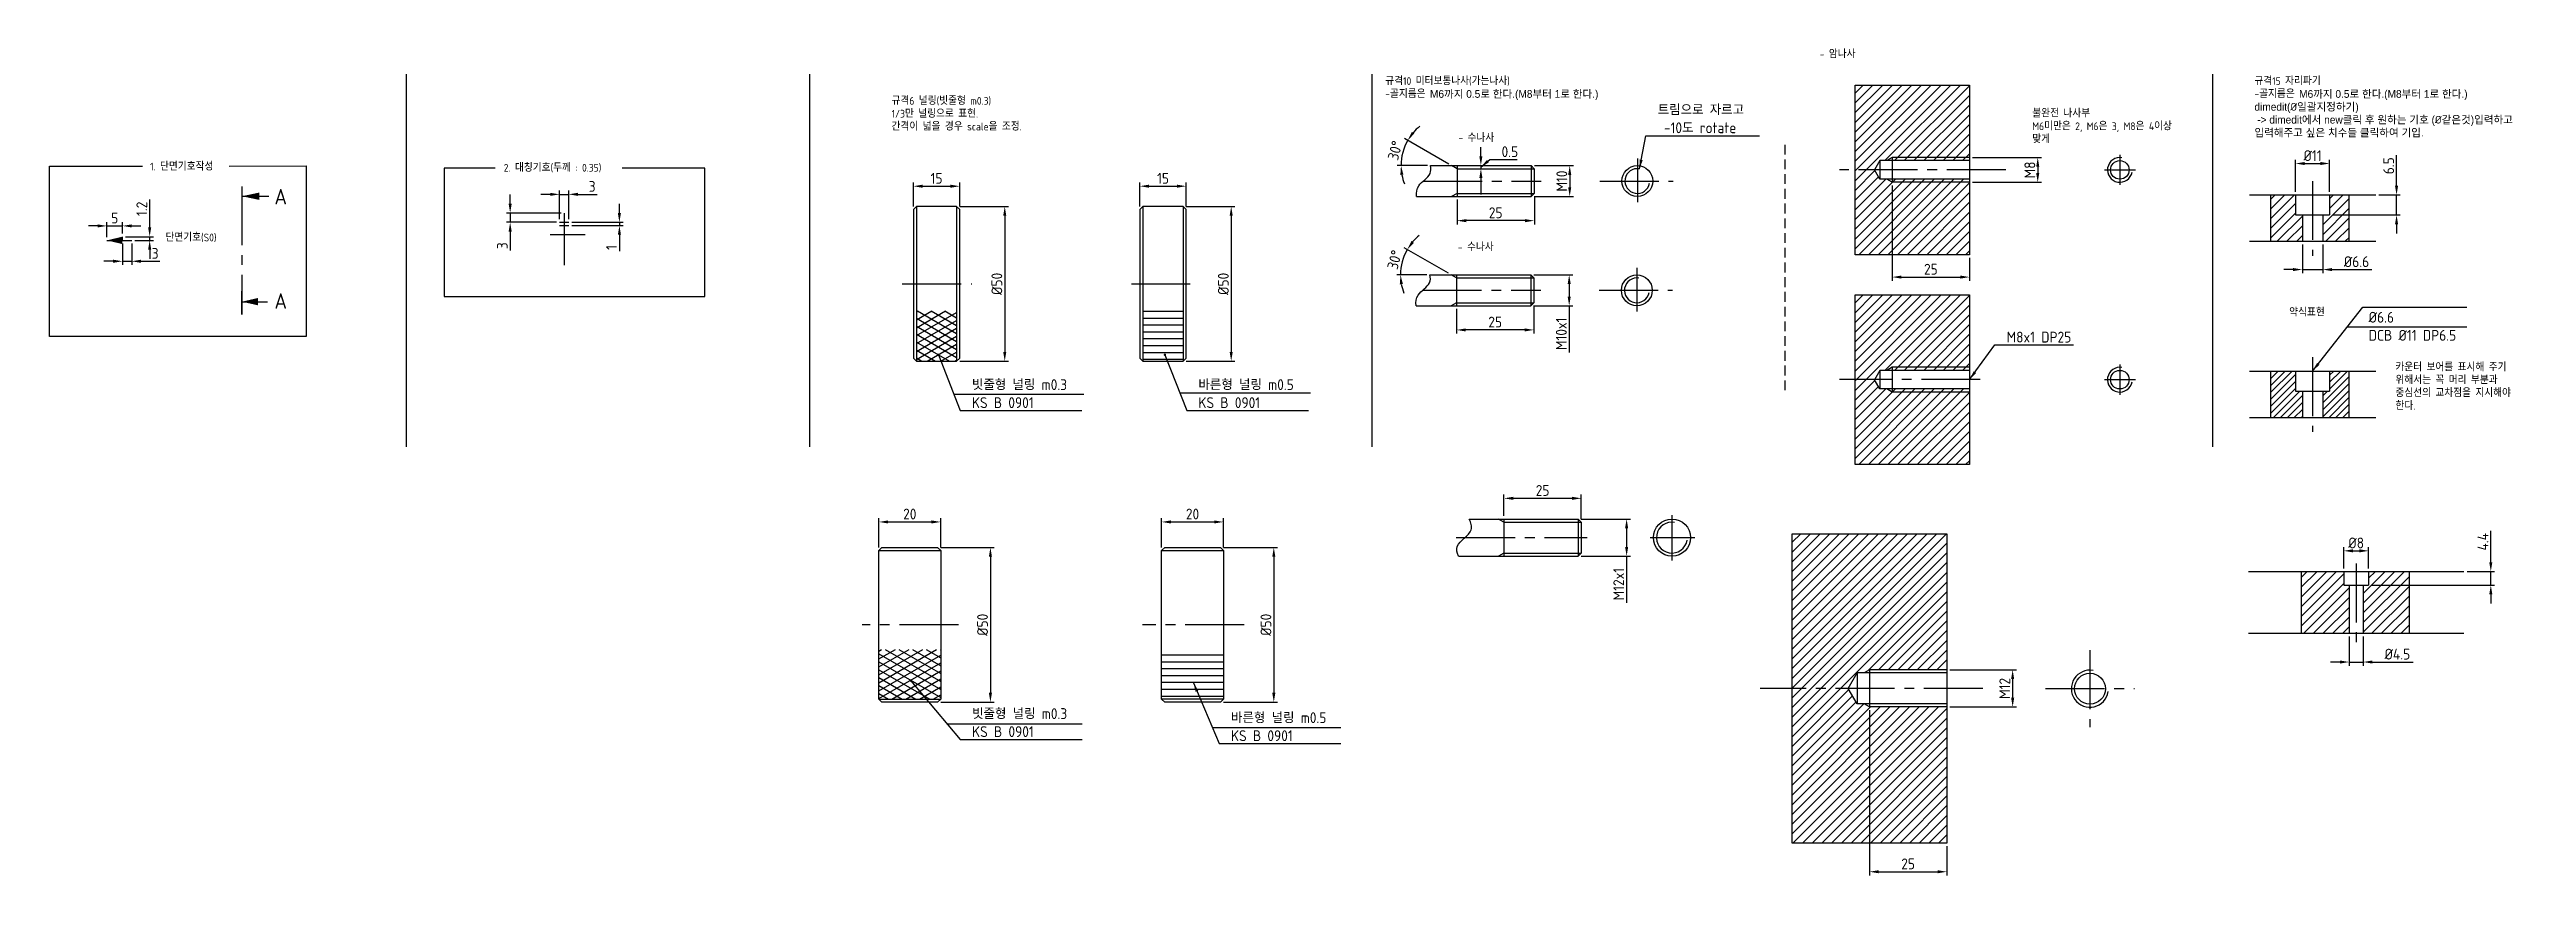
# Model space of a CAD drawing. Header units: millimetres. Extents: x 0 to 10991, y 0 to 768.
# Drawn here: x 642 to 1443, y 158 to 425 of the extents above; entities that cross this region are included whole.
import ezdxf

# ---------------------------------------------------------------- set-up
doc = ezdxf.new("R2010")
doc.units = ezdxf.units.MM
doc.linetypes.add('CENTER2', pattern=[28.575, 19.05, -3.175, 3.175, -3.175])
doc.linetypes.add('HIDDEN2', pattern=[4.7625, 3.175, -1.5875])
for name, color, linetype in [('가는실선', 7, 'Continuous'), ('문자', 2, 'Continuous'), ('숨은선', 2, 'HIDDEN2'), ('외형선', 3, 'Continuous'), ('중심선', 7, 'CENTER2')]:
    doc.layers.add(name, color=color, linetype=linetype)
doc.styles.get("Standard").update_dxf_attribs({"font": 'isocp.shx', "bigfont": 'whgtxt.shx'})
doc.dimstyles.new('ISO-25', dxfattribs={"dimtxt": 3.5, "dimasz": 3, "dimexe": 1.2, "dimexo": 1, "dimgap": 0.8, "dimtad": 1, "dimdec": 3, "dimdsep": 46, "dimtxsty": 'Standard', "dimcen": 0, "dimclrd": 7, "dimclre": 7, "dimclrt": 2, "dimadec": 0, "dimazin": 2, "dimtfac": 1, "dimtdec": 3, "dimtmove": 0, "dimatfit": 3, "dimfxl": 0, "dimlwd": -1, "dimlwe": -1, "dimarcsym": 0})

msp = doc.modelspace()

# ---------------------------------------------------------------- texts
at = {"layer": '문자', "attachment_point": 1}
for s, width, insert, char_height in [(' - 암나사', 22.753543, (1212.5593, 424.4271), 2.5), ('규격6 널링(빗줄형 m0.3)\\P1/3만 널링으로 표현.\\P간격이 넓을 경우 scale을 조정.', 87.91333, (913.8957, 409.3078), 2.5), ('규격10 미터보통나사(가는나사)\\P-골지름은 {\\fGulim|b0|i0|c129|p50;M6까지 0.5로 한다.(M8부터 1로 한다.)}', 87.91333, (1073.5214, 415.707), 2.5), ('규격15 자리파기\\P-골지름은 {\\fGulim|b0|i0|c129|p50;M6까지 0.5로 한다.(M8부터 1로 한다.)\\Pdimedit(\\fISOCPEUR|b0|i0|c0|p34;%%C\\fGulim|b0|i0|c129|p50;일괄지정하기)\\P -> dimedit에서 new클릭 후 원하는 기호 (\\fISOCPEUR|b0|i0|c0|p34;%%C\\fGulim|b0|i0|c129|p50;같은것)입력하고 입력해주고 싶은 치수들 클릭하여 기입.}', 87.91333, (1354.557, 415.707), 2.5), ('불완전 나사부\\PM6미만은 2, M6은 3, M8은 4이상 맞게 ', 45.361345, (1282.7358, 405.252), 2.5), (' - 수나사', 22.753543, (1095.729, 397.3257), 2.5), ('{\\W0.999994; }1. 단면기호작성', 28.198484, (672.709, 388.0599), 2.5), ('2. 대칭기호(두께 : 0.35)', 35.343956, (788.4977, 387.6735), 2.5), ('A', 8.442867, (714.3596, 379.5887), 5), ('단면기호(S0)', 28.198484, (679.1251, 365.1155), 2.5), (' - 수나사', 22.753543, (1095.5667, 361.9873), 2.5), ('A', 8.442867, (714.3596, 345.8407), 5), ('약식표현', 34.228336, (1365.7894, 340.8956), 2.5), ('카운터 보어를 표시해 주기 위해서는 꼭 머리 부분과 중심선의 교차점을 지시해야 한다.', 44.416663, (1400.1471, 323.1688), 2.5)]:
    msp.add_mtext_dynamic_manual_height_columns(s, width=width, gutter_width=12.5, heights=[0], dxfattribs=dict(at, insert=insert, char_height=char_height))
at = {"layer": '외형선', "color": 2, "char_height": 3.5, "attachment_point": 7}
for s, insert in [('트림으로 자르고\\P -10도 rotate', (1161.6217, 397.5878)), ('0.5', (1111.1218, 389.8593)), ('%%C6.6\\PDCB %%C11 DP6.5', (1391.4748, 330.4894)), ('M8x1 DP25', (1274.443, 329.9039)), ('빗줄형 널링 m0.3\\PKS B 0901', (939.8759, 308.705)), ('바른형 널링 m0.5\\PKS B 0901', (1013.1066, 308.705)), ('빗줄형 널링 m0.3\\PKS B 0901', (939.9137, 202.3211)), ('바른형 널링 m0.5\\PKS B 0901', (1023.6422, 200.9952))]:
    msp.add_mtext(s, dxfattribs=dict(at, insert=insert))

# ---------------------------------------------------------------- blocks, each defined once
blk = doc.blocks.new('*D1')
at = {"layer": 'Defpoints', "color": 0}
for p in [(660.2, 362.93), (665.2, 367.61), (665.2, 364.13)]:
    blk.add_point(p, dxfattribs=at)
at = {"layer": '외형선', "color": 7}
for p, q in [((660.2, 363.93), (660.2, 368.81)), ((665.2, 365.13), (665.2, 368.81)), ((657.2, 367.61), (654.2, 367.61)), ((660.2, 367.61), (665.2, 367.61)), ((668.2, 367.61), (671.2, 367.61))]:
    blk.add_line(p, q, dxfattribs=at)
for points in [[(657.2, 368.11), (657.2, 367.11), (660.2, 367.61)], [(668.2, 368.11), (668.2, 367.11), (665.2, 367.61)]]:
    blk.add_solid(points, dxfattribs=at)
at = {"layer": '외형선', "color": 2, "insert": (662.7, 370.16), "char_height": 3.5, "attachment_point": 5}
blk.add_mtext('5', dxfattribs=at)
blk = doc.blocks.new('*D2')
at = {"layer": 'Defpoints', "color": 0}
for p in [(665.2, 364.13), (668.2, 362.93), (674.01, 364.13)]:
    blk.add_point(p, dxfattribs=at)
at = {"layer": '외형선', "color": 7}
for p, q in [((674.01, 367.13), (674.01, 376.14)), ((666.2, 364.13), (675.21, 364.13)), ((669.2, 362.93), (675.21, 362.93)), ((674.01, 362.93), (674.01, 364.13)), ((674.01, 359.93), (674.01, 356.93))]:
    blk.add_line(p, q, dxfattribs=at)
for points in [[(673.51, 367.13), (674.51, 367.13), (674.01, 364.13)], [(673.51, 359.93), (674.51, 359.93), (674.01, 362.93)]]:
    blk.add_solid(points, dxfattribs=at)
at = {"layer": '외형선', "color": 2, "insert": (671.46, 373.14), "char_height": 3.5, "attachment_point": 5, "rotation": 90}
blk.add_mtext('1.2', dxfattribs=at)
blk = doc.blocks.new('*D3')
at = {"layer": 'Defpoints', "color": 0}
for p in [(665.2, 362.93), (668.2, 362.93), (668.2, 356.18)]:
    blk.add_point(p, dxfattribs=at)
at = {"layer": '외형선', "color": 7}
for p, q in [((665.2, 361.93), (665.2, 354.98)), ((668.2, 361.93), (668.2, 354.98)), ((662.2, 356.18), (659.2, 356.18)), ((665.2, 356.18), (668.2, 356.18)), ((671.2, 356.18), (677.34, 356.18))]:
    blk.add_line(p, q, dxfattribs=at)
for points in [[(662.2, 356.68), (662.2, 355.68), (665.2, 356.18)], [(671.2, 356.68), (671.2, 355.68), (668.2, 356.18)]]:
    blk.add_solid(points, dxfattribs=at)
at = {"layer": '외형선', "color": 2, "insert": (675.77, 358.73), "char_height": 3.5, "attachment_point": 5}
blk.add_mtext('3', dxfattribs=at)
blk = doc.blocks.new('*D7')
at = {"layer": 'Defpoints', "color": 0}
for p in [(934.93, 373.88), (934.93, 323.88), (950.48, 323.88)]:
    blk.add_point(p, dxfattribs=at)
at = {"layer": '외형선', "color": 7}
for p, q in [((935.93, 373.88), (951.68, 373.88)), ((950.48, 370.88), (950.48, 326.88)), ((935.93, 323.88), (951.68, 323.88))]:
    blk.add_line(p, q, dxfattribs=at)
for points in [[(949.98, 370.88), (950.98, 370.88), (950.48, 373.88)], [(949.98, 326.88), (950.98, 326.88), (950.48, 323.88)]]:
    blk.add_solid(points, dxfattribs=at)
at = {"layer": '외형선', "color": 2, "insert": (947.93, 348.88), "char_height": 3.5, "attachment_point": 5, "rotation": 90}
blk.add_mtext('%%C50', dxfattribs=at)
blk = doc.blocks.new('*D8')
at = {"layer": 'Defpoints', "color": 0}
for p in [(935.93, 380.45), (920.93, 372.88), (935.93, 372.88)]:
    blk.add_point(p, dxfattribs=at)
at = {"layer": '외형선', "color": 7}
for p, q in [((920.93, 373.88), (920.93, 381.65)), ((923.93, 380.45), (932.93, 380.45)), ((935.93, 373.88), (935.93, 381.65))]:
    blk.add_line(p, q, dxfattribs=at)
for points in [[(923.93, 380.95), (923.93, 379.95), (920.93, 380.45)], [(932.93, 380.95), (932.93, 379.95), (935.93, 380.45)]]:
    blk.add_solid(points, dxfattribs=at)
at = {"layer": '외형선', "color": 2, "insert": (928.43, 383), "char_height": 3.5, "attachment_point": 5}
blk.add_mtext('15', dxfattribs=at)
blk = doc.blocks.new('*D10')
at = {"layer": 'Defpoints', "color": 0}
for p in [(1008.16, 373.88), (1008.16, 323.88), (1023.71, 323.88)]:
    blk.add_point(p, dxfattribs=at)
at = {"layer": '외형선', "color": 7}
for p, q in [((1009.16, 373.88), (1024.91, 373.88)), ((1023.71, 370.88), (1023.71, 326.88)), ((1009.16, 323.88), (1024.91, 323.88))]:
    blk.add_line(p, q, dxfattribs=at)
for points in [[(1023.21, 370.88), (1024.21, 370.88), (1023.71, 373.88)], [(1023.21, 326.88), (1024.21, 326.88), (1023.71, 323.88)]]:
    blk.add_solid(points, dxfattribs=at)
at = {"layer": '외형선', "color": 2, "insert": (1021.16, 348.88), "char_height": 3.5, "attachment_point": 5, "rotation": 90}
blk.add_mtext('%%C50', dxfattribs=at)
blk = doc.blocks.new('*D11')
at = {"layer": 'Defpoints', "color": 0}
for p in [(1009.16, 380.45), (994.16, 372.88), (1009.16, 372.88)]:
    blk.add_point(p, dxfattribs=at)
at = {"layer": '외형선', "color": 7}
for p, q in [((994.16, 373.88), (994.16, 381.65)), ((997.16, 380.45), (1006.16, 380.45)), ((1009.16, 373.88), (1009.16, 381.65))]:
    blk.add_line(p, q, dxfattribs=at)
for points in [[(997.16, 380.95), (997.16, 379.95), (994.16, 380.45)], [(1006.16, 380.95), (1006.16, 379.95), (1009.16, 380.45)]]:
    blk.add_solid(points, dxfattribs=at)
at = {"layer": '외형선', "color": 2, "insert": (1001.66, 383), "char_height": 3.5, "attachment_point": 5}
blk.add_mtext('15', dxfattribs=at)
blk = doc.blocks.new('*D12')
at = {"layer": 'Defpoints', "color": 0}
for p in [(1120.72, 387.12), (1120.72, 377.12), (1133.16, 377.12)]:
    blk.add_point(p, dxfattribs=at)
at = {"layer": '외형선', "color": 7}
for p, q in [((1121.72, 387.12), (1134.36, 387.12)), ((1121.72, 377.12), (1134.36, 377.12)), ((1133.16, 384.12), (1133.16, 380.12))]:
    blk.add_line(p, q, dxfattribs=at)
for points in [[(1132.66, 384.12), (1133.66, 384.12), (1133.16, 387.12)], [(1132.66, 380.12), (1133.66, 380.12), (1133.16, 377.12)]]:
    blk.add_solid(points, dxfattribs=at)
at = {"layer": '외형선', "color": 2, "insert": (1130.61, 382.12), "char_height": 3.5, "attachment_point": 5, "rotation": 90}
blk.add_mtext('M10', dxfattribs=at)
blk = doc.blocks.new('*D13')
at = {"layer": 'Defpoints', "color": 0}
for p in [(1096.72, 377.12), (1121.72, 378.26), (1096.72, 369.31)]:
    blk.add_point(p, dxfattribs=at)
at = {"layer": '외형선', "color": 7}
for p, q in [((1121.72, 377.26), (1121.72, 368.11)), ((1096.72, 376.12), (1096.72, 368.11)), ((1118.72, 369.31), (1099.72, 369.31))]:
    blk.add_line(p, q, dxfattribs=at)
for points in [[(1099.72, 369.81), (1099.72, 368.81), (1096.72, 369.31)], [(1118.72, 369.81), (1118.72, 368.81), (1121.72, 369.31)]]:
    blk.add_solid(points, dxfattribs=at)
at = {"layer": '외형선', "color": 2, "insert": (1109.22, 371.86), "char_height": 3.5, "attachment_point": 5}
blk.add_mtext('25', dxfattribs=at)
blk = doc.blocks.new('*D14')
at = {"layer": 'Defpoints', "color": 0}
for p in [(1079.6, 392.72), (1088.14, 387.12), (1094.99, 387.12), (1096.72, 386.12), (1120.72, 387.12)]:
    blk.add_point(p, dxfattribs=at)
at = {"layer": '외형선', "color": 7}
for p, q in [((1094.12, 387.62), (1079.76, 395.91)), ((1087.14, 387.12), (1077.41, 387.12))]:
    blk.add_line(p, q, dxfattribs=at)
for start, end in [(150, 180), (128.9779, 139.48895), (190.51105, 201.0221)]:
    blk.add_arc((1094.99, 387.12), 16.38, start, end, dxfattribs=at)
for points in [[(1082.94, 397.47), (1082.13, 398.04), (1080.8, 395.31)], [(1078.39, 384.08), (1079.38, 384.18), (1078.61, 387.12)]]:
    blk.add_solid(points, dxfattribs=at)
at = {"layer": '외형선', "color": 2, "insert": (1076.7, 392.02), "char_height": 3.5, "attachment_point": 5, "rotation": 75}
blk.add_mtext('30°', dxfattribs=at)
blk = doc.blocks.new('*D15')
at = {"layer": 'Defpoints', "color": 0}
for p in [(1120.56, 351.78), (1120.56, 341.78), (1132.99, 341.78)]:
    blk.add_point(p, dxfattribs=at)
at = {"layer": '외형선', "color": 7}
for p, q in [((1121.56, 351.78), (1134.19, 351.78)), ((1132.99, 348.78), (1132.99, 344.78)), ((1121.56, 341.78), (1134.19, 341.78)), ((1132.99, 341.78), (1132.99, 326.68))]:
    blk.add_line(p, q, dxfattribs=at)
for points in [[(1132.49, 348.78), (1133.49, 348.78), (1132.99, 351.78)], [(1132.49, 344.78), (1133.49, 344.78), (1132.99, 341.78)]]:
    blk.add_solid(points, dxfattribs=at)
at = {"layer": '외형선', "color": 2, "insert": (1130.44, 332.73), "char_height": 3.5, "attachment_point": 5, "rotation": 90}
blk.add_mtext('M10x1', dxfattribs=at)
blk = doc.blocks.new('*D16')
at = {"layer": 'Defpoints', "color": 0}
for p in [(1096.56, 341.78), (1121.56, 342.92), (1096.56, 333.97)]:
    blk.add_point(p, dxfattribs=at)
at = {"layer": '외형선', "color": 7}
for p, q in [((1096.56, 340.78), (1096.56, 332.77)), ((1121.56, 341.92), (1121.56, 332.77)), ((1118.56, 333.97), (1099.56, 333.97))]:
    blk.add_line(p, q, dxfattribs=at)
for points in [[(1099.56, 334.47), (1099.56, 333.47), (1096.56, 333.97)], [(1118.56, 334.47), (1118.56, 333.47), (1121.56, 333.97)]]:
    blk.add_solid(points, dxfattribs=at)
at = {"layer": '외형선', "color": 2, "insert": (1109.06, 336.52), "char_height": 3.5, "attachment_point": 5}
blk.add_mtext('25', dxfattribs=at)
blk = doc.blocks.new('*D17')
at = {"layer": 'Defpoints', "color": 0}
for p in [(1079.44, 357.38), (1087.98, 351.78), (1094.82, 351.78), (1096.56, 350.78), (1120.56, 351.78)]:
    blk.add_point(p, dxfattribs=at)
at = {"layer": '외형선', "color": 7}
for p, q in [((1093.96, 352.28), (1079.6, 360.57)), ((1086.98, 351.78), (1077.25, 351.78))]:
    blk.add_line(p, q, dxfattribs=at)
for start, end in [(128.9779, 139.48895), (150, 180), (190.51105, 201.0221)]:
    blk.add_arc((1094.82, 351.78), 16.38, start, end, dxfattribs=at)
for points in [[(1082.78, 362.13), (1081.96, 362.71), (1080.64, 359.97)], [(1078.22, 348.75), (1079.22, 348.84), (1078.45, 351.78)]]:
    blk.add_solid(points, dxfattribs=at)
at = {"layer": '외형선', "color": 2, "insert": (1076.54, 356.68), "char_height": 3.5, "attachment_point": 5, "rotation": 75}
blk.add_mtext('30°', dxfattribs=at)
blk = doc.blocks.new('*D18')
at = {"layer": 'Defpoints', "color": 0}
for p in [(1262.43, 389.72), (1262.43, 381.72), (1284.49, 381.72)]:
    blk.add_point(p, dxfattribs=at)
at = {"layer": '외형선', "color": 7}
for p, q in [((1263.43, 389.72), (1285.69, 389.72)), ((1284.49, 386.72), (1284.49, 384.72)), ((1263.43, 381.72), (1285.69, 381.72))]:
    blk.add_line(p, q, dxfattribs=at)
for points in [[(1283.99, 386.72), (1284.99, 386.72), (1284.49, 389.72)], [(1283.99, 384.72), (1284.99, 384.72), (1284.49, 381.72)]]:
    blk.add_solid(points, dxfattribs=at)
at = {"layer": '외형선', "color": 2, "insert": (1281.94, 385.72), "char_height": 3.5, "attachment_point": 5, "rotation": 90}
blk.add_mtext('M8', dxfattribs=at)
blk = doc.blocks.new('*D19')
at = {"layer": 'Defpoints', "color": 0}
for p in [(1237.43, 381.72), (1262.43, 358.27), (1262.43, 351.06)]:
    blk.add_point(p, dxfattribs=at)
at = {"layer": '외형선', "color": 7}
for p, q in [((1237.43, 380.72), (1237.43, 349.86)), ((1262.43, 357.27), (1262.43, 349.86)), ((1240.43, 351.06), (1259.43, 351.06))]:
    blk.add_line(p, q, dxfattribs=at)
for points in [[(1240.43, 351.56), (1240.43, 350.56), (1237.43, 351.06)], [(1259.43, 351.56), (1259.43, 350.56), (1262.43, 351.06)]]:
    blk.add_solid(points, dxfattribs=at)
at = {"layer": '외형선', "color": 2, "insert": (1249.93, 353.61), "char_height": 3.5, "attachment_point": 5}
blk.add_mtext('25', dxfattribs=at)
blk = doc.blocks.new('*D20')
at = {"layer": 'Defpoints', "color": 0}
for p in [(1378.85, 387.79), (1367.85, 377.64), (1378.85, 377.64)]:
    blk.add_point(p, dxfattribs=at)
at = {"layer": '외형선', "color": 7}
for p, q in [((1367.85, 378.64), (1367.85, 388.99)), ((1370.85, 387.79), (1375.85, 387.79)), ((1378.85, 378.64), (1378.85, 388.99))]:
    blk.add_line(p, q, dxfattribs=at)
for points in [[(1370.85, 388.29), (1370.85, 387.29), (1367.85, 387.79)], [(1375.85, 388.29), (1375.85, 387.29), (1378.85, 387.79)]]:
    blk.add_solid(points, dxfattribs=at)
at = {"layer": '외형선', "color": 2, "insert": (1373.35, 390.34), "char_height": 3.5, "attachment_point": 5}
blk.add_mtext('%%C11', dxfattribs=at)
blk = doc.blocks.new('*D21')
at = {"layer": 'Defpoints', "color": 0}
for p in [(1393.76, 377.64), (1400.51, 377.64), (1378.85, 371.14)]:
    blk.add_point(p, dxfattribs=at)
at = {"layer": '외형선', "color": 7}
for p, q in [((1400.51, 380.64), (1400.51, 390.49)), ((1394.76, 377.64), (1401.71, 377.64)), ((1400.51, 371.14), (1400.51, 377.64)), ((1379.85, 371.14), (1401.71, 371.14)), ((1400.51, 368.14), (1400.51, 365.14))]:
    blk.add_line(p, q, dxfattribs=at)
for points in [[(1400.01, 380.64), (1401.01, 380.64), (1400.51, 377.64)], [(1400.01, 368.14), (1401.01, 368.14), (1400.51, 371.14)]]:
    blk.add_solid(points, dxfattribs=at)
at = {"layer": '외형선', "color": 2, "insert": (1397.96, 387.07), "char_height": 3.5, "attachment_point": 5, "rotation": 90}
blk.add_mtext('6.5', dxfattribs=at)
blk = doc.blocks.new('*D22')
at = {"layer": 'Defpoints', "color": 0}
for p in [(1370.05, 362.64), (1376.65, 362.64), (1376.65, 353.49)]:
    blk.add_point(p, dxfattribs=at)
at = {"layer": '외형선', "color": 7}
for p, q in [((1370.05, 361.64), (1370.05, 352.29)), ((1376.65, 361.64), (1376.65, 352.29)), ((1367.05, 353.49), (1364.05, 353.49)), ((1370.05, 353.49), (1376.65, 353.49)), ((1379.65, 353.49), (1392.47, 353.49))]:
    blk.add_line(p, q, dxfattribs=at)
for points in [[(1367.05, 353.99), (1367.05, 352.99), (1370.05, 353.49)], [(1379.65, 353.99), (1379.65, 352.99), (1376.65, 353.49)]]:
    blk.add_solid(points, dxfattribs=at)
at = {"layer": '외형선', "color": 2, "insert": (1387.56, 356.04), "char_height": 3.5, "attachment_point": 5}
blk.add_mtext('%%C6.6', dxfattribs=at)
blk = doc.blocks.new('*D44')
at = {"layer": 'Defpoints', "color": 0}
for p in [(929.78, 271.88), (909.78, 262.62), (929.78, 262.62)]:
    blk.add_point(p, dxfattribs=at)
at = {"layer": '외형선', "color": 7}
for p, q in [((909.78, 263.62), (909.78, 273.08)), ((929.78, 263.62), (929.78, 273.08)), ((912.78, 271.88), (926.78, 271.88))]:
    blk.add_line(p, q, dxfattribs=at)
for points in [[(912.78, 272.38), (912.78, 271.38), (909.78, 271.88)], [(926.78, 272.38), (926.78, 271.38), (929.78, 271.88)]]:
    blk.add_solid(points, dxfattribs=at)
at = {"layer": '외형선', "color": 2, "insert": (919.78, 274.43), "char_height": 3.5, "attachment_point": 5}
blk.add_mtext('20', dxfattribs=at)
blk = doc.blocks.new('*D45')
at = {"layer": 'Defpoints', "color": 0}
for p in [(928.78, 263.62), (928.78, 213.62), (945.85, 213.62)]:
    blk.add_point(p, dxfattribs=at)
at = {"layer": '외형선', "color": 7}
for p, q in [((929.78, 263.62), (947.05, 263.62)), ((945.85, 260.62), (945.85, 216.62)), ((929.78, 213.62), (947.05, 213.62))]:
    blk.add_line(p, q, dxfattribs=at)
for points in [[(945.35, 260.62), (946.35, 260.62), (945.85, 263.62)], [(945.35, 216.62), (946.35, 216.62), (945.85, 213.62)]]:
    blk.add_solid(points, dxfattribs=at)
at = {"layer": '외형선', "color": 2, "insert": (943.3, 238.62), "char_height": 3.5, "attachment_point": 5, "rotation": 90}
blk.add_mtext('%%C50', dxfattribs=at)
blk = doc.blocks.new('*D46')
at = {"layer": 'Defpoints', "color": 0}
for p in [(1021.2, 271.88), (1001.2, 262.62), (1021.2, 262.62)]:
    blk.add_point(p, dxfattribs=at)
at = {"layer": '외형선', "color": 7}
for p, q in [((1001.2, 263.62), (1001.2, 273.08)), ((1021.2, 263.62), (1021.2, 273.08)), ((1004.2, 271.88), (1018.2, 271.88))]:
    blk.add_line(p, q, dxfattribs=at)
for points in [[(1004.2, 272.38), (1004.2, 271.38), (1001.2, 271.88)], [(1018.2, 272.38), (1018.2, 271.38), (1021.2, 271.88)]]:
    blk.add_solid(points, dxfattribs=at)
at = {"layer": '외형선', "color": 2, "insert": (1011.2, 274.43), "char_height": 3.5, "attachment_point": 5}
blk.add_mtext('20', dxfattribs=at)
blk = doc.blocks.new('*D47')
at = {"layer": 'Defpoints', "color": 0}
for p in [(1020.2, 263.62), (1020.2, 213.62), (1037.48, 213.62)]:
    blk.add_point(p, dxfattribs=at)
at = {"layer": '외형선', "color": 7}
for p, q in [((1021.2, 263.62), (1038.68, 263.62)), ((1037.48, 260.62), (1037.48, 216.62)), ((1021.2, 213.62), (1038.68, 213.62))]:
    blk.add_line(p, q, dxfattribs=at)
for points in [[(1036.98, 260.62), (1037.98, 260.62), (1037.48, 263.62)], [(1036.98, 216.62), (1037.98, 216.62), (1037.48, 213.62)]]:
    blk.add_solid(points, dxfattribs=at)
at = {"layer": '외형선', "color": 2, "insert": (1034.93, 238.62), "char_height": 3.5, "attachment_point": 5, "rotation": 90}
blk.add_mtext('%%C50', dxfattribs=at)
blk = doc.blocks.new('*D48')
at = {"layer": 'Defpoints', "color": 0}
for p in [(1135.89, 272.83), (1135.89, 260.83), (1151.56, 260.83)]:
    blk.add_point(p, dxfattribs=at)
at = {"layer": '외형선', "color": 7}
for p, q in [((1136.89, 272.83), (1152.76, 272.83)), ((1151.56, 269.83), (1151.56, 263.83)), ((1136.89, 260.83), (1152.76, 260.83)), ((1151.56, 260.83), (1151.56, 245.73))]:
    blk.add_line(p, q, dxfattribs=at)
for points in [[(1151.06, 269.83), (1152.06, 269.83), (1151.56, 272.83)], [(1151.06, 263.83), (1152.06, 263.83), (1151.56, 260.83)]]:
    blk.add_solid(points, dxfattribs=at)
at = {"layer": '외형선', "color": 2, "insert": (1149.01, 251.78), "char_height": 3.5, "attachment_point": 5, "rotation": 90}
blk.add_mtext('M12x1', dxfattribs=at)
blk = doc.blocks.new('*D49')
at = {"layer": 'Defpoints', "color": 0}
for p in [(1111.89, 272.83), (1136.89, 279.52), (1136.89, 271.83)]:
    blk.add_point(p, dxfattribs=at)
at = {"layer": '외형선', "color": 7}
for p, q in [((1111.89, 273.83), (1111.89, 280.72)), ((1136.89, 272.83), (1136.89, 280.72)), ((1114.89, 279.52), (1133.89, 279.52))]:
    blk.add_line(p, q, dxfattribs=at)
for points in [[(1114.89, 280.02), (1114.89, 279.02), (1111.89, 279.52)], [(1133.89, 280.02), (1133.89, 279.02), (1136.89, 279.52)]]:
    blk.add_solid(points, dxfattribs=at)
at = {"layer": '외형선', "color": 2, "insert": (1124.39, 282.07), "char_height": 3.5, "attachment_point": 5}
blk.add_mtext('25', dxfattribs=at)
blk = doc.blocks.new('*D50')
at = {"layer": 'Defpoints', "color": 0}
for p in [(1255.08, 224.05), (1255.08, 212.05), (1276.38, 212.05)]:
    blk.add_point(p, dxfattribs=at)
at = {"layer": '외형선', "color": 7}
for p, q in [((1256.08, 224.05), (1277.58, 224.05)), ((1276.38, 221.05), (1276.38, 215.05)), ((1256.08, 212.05), (1277.58, 212.05))]:
    blk.add_line(p, q, dxfattribs=at)
for points in [[(1275.88, 221.05), (1276.88, 221.05), (1276.38, 224.05)], [(1275.88, 215.05), (1276.88, 215.05), (1276.38, 212.05)]]:
    blk.add_solid(points, dxfattribs=at)
at = {"layer": '외형선', "color": 2, "insert": (1273.83, 218.05), "char_height": 3.5, "attachment_point": 5, "rotation": 90}
blk.add_mtext('M12', dxfattribs=at)
blk = doc.blocks.new('*D51')
at = {"layer": 'Defpoints', "color": 0}
for p in [(1230.08, 212.05), (1255.08, 168.05), (1255.08, 158.76)]:
    blk.add_point(p, dxfattribs=at)
at = {"layer": '외형선', "color": 7}
for p, q in [((1230.08, 211.05), (1230.08, 157.56)), ((1255.08, 167.05), (1255.08, 157.56)), ((1233.08, 158.76), (1252.08, 158.76))]:
    blk.add_line(p, q, dxfattribs=at)
for points in [[(1233.08, 159.26), (1233.08, 158.26), (1230.08, 158.76)], [(1252.08, 159.26), (1252.08, 158.26), (1255.08, 158.76)]]:
    blk.add_solid(points, dxfattribs=at)
at = {"layer": '외형선', "color": 2, "insert": (1242.58, 161.31), "char_height": 3.5, "attachment_point": 5}
blk.add_mtext('25', dxfattribs=at)
blk = doc.blocks.new('*D52')
at = {"layer": 'Defpoints', "color": 0}
for p in [(1391.45, 262.54), (1383.45, 255.86), (1391.45, 255.86)]:
    blk.add_point(p, dxfattribs=at)
at = {"layer": '외형선', "color": 7}
for p, q in [((1383.45, 256.86), (1383.45, 263.74)), ((1386.45, 262.54), (1388.45, 262.54)), ((1391.45, 256.86), (1391.45, 263.74))]:
    blk.add_line(p, q, dxfattribs=at)
for points in [[(1386.45, 263.04), (1386.45, 262.04), (1383.45, 262.54)], [(1388.45, 263.04), (1388.45, 262.04), (1391.45, 262.54)]]:
    blk.add_solid(points, dxfattribs=at)
at = {"layer": '외형선', "color": 2, "insert": (1387.45, 265.09), "char_height": 3.5, "attachment_point": 5}
blk.add_mtext('%%C8', dxfattribs=at)
blk = doc.blocks.new('*D53')
at = {"layer": 'Defpoints', "color": 0}
for p in [(1385.2, 235.86), (1389.7, 235.86), (1389.7, 226.58)]:
    blk.add_point(p, dxfattribs=at)
at = {"layer": '외형선', "color": 7}
for p, q in [((1385.2, 234.86), (1385.2, 225.38)), ((1389.7, 234.86), (1389.7, 225.38)), ((1382.2, 226.58), (1379.2, 226.58)), ((1385.2, 226.58), (1389.7, 226.58)), ((1392.7, 226.58), (1405.84, 226.58))]:
    blk.add_line(p, q, dxfattribs=at)
for points in [[(1382.2, 227.08), (1382.2, 226.08), (1385.2, 226.58)], [(1392.7, 227.08), (1392.7, 226.08), (1389.7, 226.58)]]:
    blk.add_solid(points, dxfattribs=at)
at = {"layer": '외형선', "color": 2, "insert": (1400.77, 229.13), "char_height": 3.5, "attachment_point": 5}
blk.add_mtext('%%C4.5', dxfattribs=at)
blk = doc.blocks.new('*D54')
at = {"layer": 'Defpoints', "color": 0}
for p in [(1391.45, 251.46), (1422.29, 255.86), (1430.98, 255.86)]:
    blk.add_point(p, dxfattribs=at)
at = {"layer": '외형선', "color": 7}
for p, q in [((1430.98, 258.86), (1430.98, 269.06)), ((1392.45, 251.46), (1432.18, 251.46)), ((1423.29, 255.86), (1432.18, 255.86)), ((1430.98, 251.46), (1430.98, 255.86)), ((1430.98, 248.46), (1430.98, 245.46))]:
    blk.add_line(p, q, dxfattribs=at)
for points in [[(1430.48, 258.86), (1431.48, 258.86), (1430.98, 255.86)], [(1430.48, 248.46), (1431.48, 248.46), (1430.98, 251.46)]]:
    blk.add_solid(points, dxfattribs=at)
at = {"layer": '외형선', "color": 2, "insert": (1428.43, 265.46), "char_height": 3.5, "attachment_point": 5, "rotation": 90}
blk.add_mtext('4.4', dxfattribs=at)
blk = doc.blocks.new('*D4')
at = {"layer": 'Defpoints', "color": 0}
for p in [(809.51, 377.82), (806.51, 368.78), (809.51, 368.78)]:
    blk.add_point(p, dxfattribs=at)
at = {"layer": '외형선', "color": 7}
for p, q in [((803.51, 377.82), (800.51, 377.82)), ((806.51, 369.78), (806.51, 379.02)), ((806.51, 377.82), (809.51, 377.82)), ((809.51, 369.78), (809.51, 379.02)), ((812.51, 377.82), (818.66, 377.82))]:
    blk.add_line(p, q, dxfattribs=at)
for points in [[(803.51, 378.32), (803.51, 377.32), (806.51, 377.82)], [(812.51, 378.32), (812.51, 377.32), (809.51, 377.82)]]:
    blk.add_solid(points, dxfattribs=at)
at = {"layer": '외형선', "color": 2, "insert": (817.08, 380.37), "char_height": 3.5, "attachment_point": 5}
blk.add_mtext('3', dxfattribs=at)
blk = doc.blocks.new('*D5')
at = {"layer": 'Defpoints', "color": 0}
for p in [(809.51, 368.78), (809.51, 367.78), (825.89, 367.78)]:
    blk.add_point(p, dxfattribs=at)
at = {"layer": '외형선', "color": 7}
for p, q in [((810.51, 368.78), (827.09, 368.78)), ((825.89, 371.78), (825.89, 374.78)), ((825.89, 368.78), (825.89, 367.78)), ((810.51, 367.78), (827.09, 367.78)), ((825.89, 364.78), (825.89, 359.48))]:
    blk.add_line(p, q, dxfattribs=at)
for points in [[(825.39, 371.78), (826.39, 371.78), (825.89, 368.78)], [(825.39, 364.78), (826.39, 364.78), (825.89, 367.78)]]:
    blk.add_solid(points, dxfattribs=at)
at = {"layer": '외형선', "color": 2, "insert": (823.34, 360.63), "char_height": 3.5, "attachment_point": 5, "rotation": 90}
blk.add_mtext('1', dxfattribs=at)
blk = doc.blocks.new('*D6')
at = {"layer": 'Defpoints', "color": 0}
for p in [(790.57, 368.78), (806.51, 368.78), (808.01, 371.78)]:
    blk.add_point(p, dxfattribs=at)
at = {"layer": '외형선', "color": 7}
for p, q in [((790.57, 374.78), (790.57, 377.78)), ((807.01, 371.78), (789.37, 371.78)), ((805.51, 368.78), (789.37, 368.78)), ((790.57, 371.78), (790.57, 368.78)), ((790.57, 365.78), (790.57, 359.64))]:
    blk.add_line(p, q, dxfattribs=at)
for points in [[(790.07, 374.78), (791.07, 374.78), (790.57, 371.78)], [(790.07, 365.78), (791.07, 365.78), (790.57, 368.78)]]:
    blk.add_solid(points, dxfattribs=at)
at = {"layer": '외형선', "color": 2, "insert": (788.02, 361.21), "char_height": 3.5, "attachment_point": 5, "rotation": 90}
blk.add_mtext('3', dxfattribs=at)

# ---------------------------------------------------------------- dimensions: what is measured, and where the dimension line sits
at = {"layer": '외형선'}
for base, line1, line2, picture, middle in [((1079.5976, 392.7191), ((1088.144, 387.1182), (1120.718, 387.1182)), ((1096.718, 386.1182), (1094.9859, 387.1182)), '*D14', (1076.7048, 392.0166)), ((1079.4352, 357.3807), ((1087.9817, 351.7798), (1120.5557, 351.7798)), ((1096.5557, 350.7798), (1094.8236, 351.7798)), '*D17', (1076.5425, 356.6782))]:
    dim = msp.add_angular_dim_2l(base=base, line1=line1, line2=line2, dimstyle='ISO-25', dxfattribs=at)
    dim.commit()
    dim.dimension.update_dxf_attribs({"geometry": picture, "text_midpoint": middle})
for base, p1, p2, picture, middle in [((1378.8475, 387.7903), (1367.8475, 377.6404), (1378.8475, 377.6404), '*D20', (1373.3475, 390.3403)), ((1376.6475, 353.4903), (1370.0475, 362.6404), (1376.6475, 362.6404), '*D22', (1387.5593, 356.0403)), ((1391.448, 262.5375), (1383.448, 255.8626), (1391.448, 255.8626), '*D52', (1387.448, 265.0875)), ((1389.698, 226.5836), (1385.198, 235.8626), (1389.698, 235.8626), '*D53', (1400.7705, 229.1336))]:
    dim = msp.add_linear_dim(base=base, p1=p1, p2=p2, text='%%C<>', dimstyle='ISO-25', dxfattribs=at)
    dim.commit()
    dim.dimension.update_dxf_attribs({"geometry": picture, "text_midpoint": middle})
for base, p1, p2, picture, middle in [((935.9305, 380.4465), (920.9305, 372.8796), (935.9305, 372.8796), '*D8', (928.4305, 382.9965)), ((1009.1612, 380.4465), (994.1612, 372.8796), (1009.1612, 372.8796), '*D11', (1001.6612, 382.9965)), ((809.5113, 377.8214), (806.5113, 368.7802), (809.5113, 368.7802), '*D4', (817.0838, 380.3714)), ((1096.718, 369.3119), (1121.718, 378.2575), (1096.718, 377.1182), '*D13', (1109.218, 371.8623)), ((1262.43, 351.0591), (1237.43, 381.7239), (1262.43, 358.2704), '*D19', (1249.93, 353.6095)), ((665.1995, 367.6118), (660.1995, 362.9318), (665.1995, 364.1318), '*D1', (662.6995, 370.1618)), ((668.1995, 356.1807), (665.1995, 362.9318), (668.1995, 362.9318), '*D3', (675.772, 358.7307)), ((1096.5557, 333.9735), (1121.5557, 342.9191), (1096.5557, 341.7798), '*D16', (1109.0557, 336.5239)), ((1136.8937, 279.518), (1111.8937, 272.8264), (1136.8937, 271.8264), '*D49', (1124.3937, 282.0683)), ((929.7779, 271.8771), (909.7779, 262.6164), (929.7779, 262.6164), '*D44', (919.7779, 274.4274)), ((1021.1996, 271.8771), (1001.1996, 262.6164), (1021.1996, 262.6164), '*D46', (1011.1996, 274.4274)), ((1255.0841, 158.76), (1230.0841, 212.0519), (1255.0841, 168.0519), '*D51', (1242.5841, 161.3104))]:
    dim = msp.add_linear_dim(base=base, p1=p1, p2=p2, dimstyle='ISO-25', dxfattribs=at)
    dim.commit()
    dim.dimension.update_dxf_attribs({"geometry": picture, "text_midpoint": middle})
for base, p1, p2, text, picture, middle in [((1133.1573, 377.1182), (1120.718, 387.1182), (1120.718, 377.1182), 'M<>', '*D12', (1133.1573, 382.1182)), ((1132.995, 341.7798), (1120.5557, 351.7798), (1120.5557, 341.7798), 'M<>x1', '*D15', (1132.995, 332.7298)), ((1276.38, 212.0519), (1255.0841, 224.0519), (1255.0841, 212.0519), 'M<>', '*D50', (1276.38, 218.0519))]:
    dim = msp.add_linear_dim(base=base, p1=p1, p2=p2, angle=90, text=text, dimstyle='ISO-25', dxfattribs=at)
    dim.commit()
    dim.dimension.update_dxf_attribs({"geometry": picture, "text_midpoint": middle, "dimtype": 160})
for base, p1, p2, text, picture, middle in [((1284.4899, 381.7239), (1262.43, 389.7239), (1262.43, 381.7239), 'M<>', '*D18', (1281.9399, 385.7239)), ((950.4786, 323.8796), (934.9305, 373.8796), (934.9305, 323.8796), '%%C<>', '*D7', (947.9286, 348.8796)), ((1023.7092, 323.8796), (1008.1612, 373.8796), (1008.1612, 323.8796), '%%C<>', '*D10', (1021.1592, 348.8796)), ((1151.5568, 260.8264), (1135.8937, 272.8264), (1135.8937, 260.8264), 'M<>x1', '*D48', (1149.0064, 251.7764)), ((945.8468, 213.6164), (928.7779, 263.6164), (928.7779, 213.6164), '%%C<>', '*D45', (943.2968, 238.6164)), ((1037.4795, 213.6164), (1020.1996, 263.6164), (1020.1996, 213.6164), '%%C<>', '*D47', (1034.9295, 238.6164))]:
    dim = msp.add_linear_dim(base=base, p1=p1, p2=p2, angle=90, text=text, dimstyle='ISO-25', dxfattribs=at)
    dim.commit()
    dim.dimension.update_dxf_attribs({"geometry": picture, "text_midpoint": middle})
for base, p1, p2, picture, middle in [((1400.5142, 377.6404), (1378.8475, 371.1404), (1393.7626, 377.6404), '*D21', (1397.9642, 387.0677)), ((674.0129, 364.1318), (668.1995, 362.9318), (665.1995, 364.1318), '*D2', (671.4626, 373.1369)), ((790.5674, 368.7802), (808.0113, 371.7802), (806.5113, 368.7802), '*D6', (788.0174, 361.2077)), ((825.8883, 367.7802), (809.5113, 368.7802), (809.5113, 367.7802), '*D5', (823.3383, 360.6302)), ((1430.9771, 255.8626), (1391.448, 251.4626), (1422.2894, 255.8626), '*D54', (1428.4271, 265.4626))]:
    dim = msp.add_linear_dim(base=base, p1=p1, p2=p2, angle=90, dimstyle='ISO-25', dxfattribs=at)
    dim.commit()
    dim.dimension.update_dxf_attribs({"geometry": picture, "text_midpoint": middle})

# ---------------------------------------------------------------- hatches: boundary and pattern name
at = {"layer": '가는실선'}
h = msp.add_hatch(dxfattribs=at)
h.set_pattern_fill('ANSI31', color=256, scale=0.7)
h.set_pattern_definition([(45, (0, 27.4536), (-1.571545, 1.571545), [])])
h.paths.add_polyline_path([(1262.43, 413.1775), (1225.4128, 413.1775), (1225.4128, 385.7239), (1231.7061, 385.7239), (1233.4301, 388.7101), (1235.6758, 388.7111), (1237.43, 389.7239), (1262.43, 389.7239)])
h.paths.add_polyline_path([(1262.43, 381.7239), (1237.43, 381.7239), (1235.7201, 382.7112), (1233.4301, 382.7101), (1231.69, 385.7239), (1225.4128, 385.7239), (1225.4128, 358.2704), (1262.43, 358.2704)])
h.paths.add_polyline_path([(1262.43, 382.7239), (1237.43, 382.712), (1237.43, 381.7239), (1262.43, 381.7239)], flags=17)
h.paths.add_polyline_path([(1262.43, 389.7239), (1237.43, 389.7239), (1237.43, 388.712), (1262.43, 388.7239)], flags=17)
h = msp.add_hatch(dxfattribs=at)
h.set_pattern_fill('ANSI31', color=256, scale=0.7)
h.set_pattern_definition([(45, (-40.7883, -9.1502), (-1.5715448, 1.5715448), [])])
h.paths.add_polyline_path([(1367.8475, 371.1404), (1367.8475, 377.6404), (1359.8673, 377.6404), (1359.8673, 362.6404), (1370.0475, 362.6404), (1370.0475, 371.1404)])
h.paths.add_polyline_path([(1385.1943, 377.6404), (1378.8475, 377.6404), (1378.8475, 371.1404), (1376.6475, 371.1404), (1376.6475, 362.6404), (1385.1943, 362.6404)])
h = msp.add_hatch(dxfattribs=at)
h.set_pattern_fill('ANSI31', color=256, scale=0.7)
h.set_pattern_definition([(45, (0, -40.3795), (-1.571545, 1.571545), [])])
h.paths.add_polyline_path([(1262.43, 345.3445), (1225.4128, 345.3445), (1225.4128, 317.8909), (1231.7061, 317.8909), (1233.4301, 320.877), (1235.6758, 320.8781), (1237.43, 321.8909), (1262.43, 321.8909)])
h.paths.add_polyline_path([(1262.43, 313.8909), (1237.43, 313.8909), (1235.7201, 314.8781), (1233.4301, 314.877), (1231.69, 317.8909), (1225.4128, 317.8909), (1225.4128, 290.4373), (1262.43, 290.4373)])
h.paths.add_polyline_path([(1262.43, 314.8909), (1237.43, 314.8789), (1237.43, 313.8909), (1262.43, 313.8909)], flags=17)
h.paths.add_polyline_path([(1262.43, 321.8909), (1237.43, 321.8909), (1237.43, 320.8789), (1262.43, 320.8909)], flags=17)
h = msp.add_hatch(dxfattribs=at)
h.set_pattern_fill('ANSI31', color=256, scale=0.7, angle=345)
h.set_pattern_definition([(30, (0, -10.2423), (-1.11125, 1.9247415), [])])
h.paths.add_polyline_path([(934.9305, 340.1227), (921.9305, 340.1227), (921.9305, 323.8796), (934.9305, 323.8796)])
h = msp.add_hatch(dxfattribs=at)
h.set_pattern_fill('ANSI31', color=256, scale=0.7, angle=105)
h.set_pattern_definition([(150, (0, -10.2423), (-1.11125, -1.9247415), [])])
h.paths.add_polyline_path([(934.9305, 340.1227), (921.9305, 340.1227), (921.9305, 323.8796), (934.9305, 323.8796)])
h = msp.add_hatch(dxfattribs=at)
h.set_pattern_fill('ANSI31', color=256, scale=0.7, angle=315)
h.paths.add_polyline_path([(1008.1612, 340.2954), (995.1612, 340.2954), (995.1612, 323.8796), (1008.1612, 323.8796)])
h = msp.add_hatch(dxfattribs=at)
h.set_pattern_fill('ANSI31', color=256, scale=0.5)
h.set_pattern_definition([(45, (0, -22.3199), (-1.122532, 1.122532), [])])
h.paths.add_polyline_path([(1367.8475, 314.1607), (1367.8475, 320.6607), (1359.8673, 320.6607), (1359.8673, 305.6607), (1370.0475, 305.6607), (1370.0475, 314.1607)])
h.paths.add_polyline_path([(1385.1943, 320.6607), (1378.8475, 320.6607), (1378.8475, 314.1607), (1376.6475, 314.1607), (1376.6475, 305.6607), (1385.1943, 305.6607)])
h = msp.add_hatch(dxfattribs=at)
h.set_pattern_fill('ANSI31', color=256, scale=0.7)
h.paths.add_polyline_path([(1255.0841, 268.0519), (1205.0841, 268.0519), (1205.0841, 218.0519), (1223.1973, 218.0519), (1226.0841, 223.0519), (1228.352, 223.0519), (1230.0841, 224.0519), (1255.0841, 224.0519)])
h.paths.add_polyline_path([(1255.0841, 212.0519), (1230.0841, 212.0519), (1228.352, 213.0519), (1226.0841, 213.0519), (1223.1973, 218.0519), (1205.0841, 218.0519), (1205.0841, 168.0519), (1255.0841, 168.0519)])
h = msp.add_hatch(dxfattribs=at)
h.set_pattern_fill('ANSI31', color=256, scale=0.7)
h.paths.add_polyline_path([(1404.5349, 255.8626), (1391.448, 255.8626), (1391.448, 251.4626), (1389.698, 251.4626), (1389.698, 235.8626), (1404.5349, 235.8626)])
h.paths.add_polyline_path([(1385.198, 251.4626), (1383.448, 251.4626), (1383.448, 255.8626), (1369.6831, 255.8626), (1369.6831, 235.8626), (1385.198, 235.8626)])
h = msp.add_hatch(dxfattribs=at)
h.set_pattern_fill('ANSI31', color=256, scale=0.7, angle=345)
h.paths.add_polyline_path([(929.7779, 230.6447), (909.7779, 230.6447), (909.7779, 214.6164), (929.7779, 214.6164)])
h = msp.add_hatch(dxfattribs=at)
h.set_pattern_fill('ANSI31', color=256, scale=0.7, angle=105)
h.paths.add_polyline_path([(929.7779, 230.6447), (909.7779, 230.6447), (909.7779, 214.6164), (929.7779, 214.6164)])
h = msp.add_hatch(dxfattribs=at)
h.set_pattern_fill('ANSI31', color=256, scale=0.7, angle=315)
h.paths.add_polyline_path([(1021.1996, 230.1714), (1001.1996, 230.1714), (1001.1996, 214.6164), (1021.1996, 214.6164)])

# ---------------------------------------------------------------- linework, layer by layer
for p, q in [((1096.718, 386.1182), (1094.9859, 387.1182)), ((1096.718, 386.1182), (1121.718, 386.1182)), ((1237.43, 389.7239), (1235.698, 388.7239)), ((1262.43, 389.7239), (1237.43, 389.7239)), ((1096.718, 378.1182), (1094.9859, 377.1182)), ((1096.718, 378.1182), (1121.718, 378.1182)), ((1237.43, 381.7239), (1235.7201, 382.7112)), ((1262.43, 381.7239), (1237.43, 381.7239)), ((1096.5557, 350.7798), (1094.8236, 351.7798)), ((1096.5557, 350.7798), (1121.5557, 350.7798)), ((1096.5557, 342.7798), (1094.8236, 341.7798)), ((1096.5557, 342.7798), (1121.5557, 342.7798)), ((1384.5625, 334.9298), (1423.2272, 334.9298)), ((1237.43, 321.8909), (1235.698, 320.8909)), ((1262.43, 321.8909), (1237.43, 321.8909)), ((934.0142, 313.1757), (976.0825, 313.1757)), ((1007.0491, 313.6762), (1049.31, 313.6762)), ((1237.43, 313.8909), (1235.7201, 314.8781)), ((1262.43, 313.8909), (1237.43, 313.8909)), ((1111.8937, 271.8264), (1110.1617, 272.8264)), ((1111.8937, 271.8264), (1136.8937, 271.8264)), ((1111.8937, 261.8264), (1110.1617, 260.8264)), ((1111.8937, 261.8264), (1136.8937, 261.8264)), ((1230.0841, 224.0519), (1228.352, 223.0519)), ((1255.0841, 224.0519), (1230.0841, 224.0519)), ((1230.0841, 212.0519), (1228.352, 213.0519)), ((1255.0841, 212.0519), (1230.0841, 212.0519)), ((931.8808, 206.5463), (975.467, 206.5463)), ((1017.6424, 205.37), (1059.1955, 205.4406))]:
    msp.add_line(p, q, dxfattribs=at)
for centre, radius, end in [((1155.0255, 382.1182), 4, 350), ((1311.0364, 385.7239), 4, 350), ((1154.8632, 346.7798), 4, 350), ((1311.0364, 317.8909), 4, 350), ((1166.2193, 266.8264), 5, 350), ((1301.3687, 217.9471), 6, 351.0009344)]:
    msp.add_arc(centre, radius, 80, end, dxfattribs=at)
for points in [[(1083.6371, 377.1182), (1083.5411, 378.39), (1083.9064, 381.3003), (1088.3657, 383.6323), (1088.3394, 386.1941), (1088.144, 387.1182)], [(1083.4748, 341.7798), (1083.3788, 343.0516), (1083.7441, 345.9619), (1088.2034, 348.2939), (1088.1771, 350.8557), (1087.9817, 351.7798)]]:
    msp.add_open_spline(points, degree=3, knots=[3.49297035, 3.49297035, 3.49297035, 3.49297035, 7.20264486, 12.6261946, 15.39797237, 15.39797237, 15.39797237, 15.39797237], dxfattribs=at)
at = {"layer": '문자'}
for p, q in [((703.8563, 377.2061), (709.5103, 377.2061)), ((709.5103, 377.2061), (712.5103, 377.2061)), ((806.5113, 368.7802), (809.5113, 368.7802)), ((660.1995, 362.9318), (665.1995, 362.9318)), ((665.1995, 362.9318), (665.1995, 364.1318)), ((665.1995, 362.9318), (668.1995, 362.9318)), ((806.5113, 367.7802), (809.5113, 367.7802)), ((703.8563, 343.1104), (709.0826, 343.1104)), ((709.0826, 343.1104), (712.0826, 343.1104))]:
    msp.add_line(p, q, dxfattribs=at)
for points in [[(703.8563, 377.2061), (709.5103, 378.4061), (709.5103, 377.2061)], [(703.8563, 377.2061), (709.5103, 376.0061), (709.5103, 377.2061)], [(660.1995, 362.9318), (665.1995, 364.1318), (665.1995, 362.9318)], [(660.1995, 362.9318), (665.1995, 361.7318), (665.1995, 362.9318)], [(703.8563, 343.1104), (709.0826, 344.3104), (709.0826, 343.1104)], [(703.8563, 343.1104), (709.0826, 341.9104), (709.0826, 343.1104)]]:
    msp.add_solid(points, dxfattribs=at)
at = {"layer": '숨은선'}
msp.add_line((1202.6753, 393.8703), (1202.6753, 313.2201), dxfattribs=at)
at = {"layer": '외형선'}
for p, q in [((756.9629, 416.6669), (756.9629, 296.2007)), ((887.3301, 416.6669), (887.3301, 296.2007)), ((1069.1242, 416.6669), (1069.1242, 296.2007)), ((1340.9678, 416.6669), (1340.9678, 296.2007)), ((1225.4128, 413.1775), (1262.43, 413.1775)), ((1225.4128, 358.2704), (1225.4128, 413.1775)), ((1262.43, 413.1775), (1262.43, 358.2704)), ((641.6289, 331.8784), (641.6289, 386.8876)), ((641.6289, 386.8876), (671.6855, 386.8876)), ((699.7158, 386.8876), (724.5942, 387.0001)), ((724.5942, 387.0001), (724.5942, 331.8784)), ((785.716, 386.2508), (769.2291, 386.2508)), ((769.2291, 386.2508), (769.2291, 344.7572)), ((853.4952, 386.2508), (826.8313, 386.2508)), ((853.4952, 344.7572), (853.4952, 386.2508)), ((1088.144, 387.1182), (1120.718, 387.1182)), ((1096.718, 387.1182), (1096.718, 377.1182)), ((1120.718, 387.1182), (1121.718, 386.1182)), ((1120.718, 387.1182), (1120.718, 377.1182)), ((1121.718, 386.1182), (1121.718, 378.1182)), ((1233.4301, 388.7101), (1231.6981, 385.7101)), ((1233.4301, 382.7101), (1231.6981, 385.7101)), ((1262.43, 388.7239), (1233.4301, 388.7101)), ((1233.4301, 388.7101), (1233.4301, 382.7101)), ((1237.43, 389.7239), (1237.43, 381.7239)), ((703.8563, 380.4051), (703.8563, 373.5496)), ((1083.6371, 377.1182), (1120.718, 377.1182)), ((1120.718, 377.1182), (1121.718, 378.1182)), ((1262.43, 382.7239), (1233.4301, 382.7101)), ((1352.9324, 377.6404), (1393.7626, 377.6404)), ((1359.8673, 362.6404), (1359.8673, 377.6404)), ((1367.8475, 377.6404), (1367.8475, 371.1404)), ((1378.8475, 377.6404), (1378.8475, 371.1404)), ((1385.1943, 362.6404), (1385.1943, 377.6404)), ((920.9305, 372.8796), (921.9305, 373.8796)), ((920.9305, 372.8796), (920.9305, 324.8796)), ((934.9305, 373.8796), (921.9305, 373.8796)), ((921.9305, 373.8796), (921.9305, 323.8796)), ((934.9305, 373.8796), (935.9305, 372.8796)), ((934.9305, 373.8796), (934.9305, 323.8796)), ((935.9305, 324.8796), (935.9305, 372.8796)), ((994.1612, 372.8796), (995.1612, 373.8796)), ((994.1612, 372.8796), (994.1612, 324.8796)), ((1008.1612, 373.8796), (995.1612, 373.8796)), ((995.1612, 373.8796), (995.1612, 323.8796)), ((1008.1612, 373.8796), (1009.1612, 372.8796)), ((1008.1612, 373.8796), (1008.1612, 323.8796)), ((1009.1612, 324.8796), (1009.1612, 372.8796)), ((1367.8475, 371.1404), (1378.8475, 371.1404)), ((1370.0475, 371.1404), (1370.0475, 362.6404)), ((1376.6475, 371.1404), (1376.6475, 362.6404)), ((803.4552, 364.7802), (814.8385, 364.7802)), ((1352.9324, 362.6404), (1393.7626, 362.6404)), ((1262.43, 358.2704), (1225.4128, 358.2704)), ((703.8563, 338.9201), (703.8563, 346.4979)), ((769.2291, 344.7572), (853.4952, 344.7572)), ((1087.9817, 351.7798), (1120.5557, 351.7798)), ((1096.5557, 351.7798), (1096.5557, 341.7798)), ((1120.5557, 351.7798), (1121.5557, 350.7798)), ((1120.5557, 351.7798), (1120.5557, 341.7798)), ((1121.5557, 350.7798), (1121.5557, 342.7798)), ((1225.4128, 345.3445), (1262.43, 345.3445)), ((1225.4128, 290.4373), (1225.4128, 345.3445)), ((1262.43, 345.3445), (1262.43, 290.4373)), ((1083.4748, 341.7798), (1120.5557, 341.7798)), ((1120.5557, 341.7798), (1121.5557, 342.7798)), ((724.5942, 331.8784), (641.6289, 331.8784)), ((920.9305, 324.8796), (921.9305, 323.8796)), ((921.9305, 323.8796), (934.9305, 323.8796)), ((934.9305, 323.8796), (935.9305, 324.8796)), ((994.1612, 324.8796), (995.1612, 323.8796)), ((995.1612, 323.8796), (1008.1612, 323.8796)), ((1008.1612, 323.8796), (1009.1612, 324.8796)), ((1233.4301, 320.877), (1231.6981, 317.877)), ((1262.43, 320.8909), (1233.4301, 320.877)), ((1233.4301, 320.877), (1233.4301, 314.877)), ((1237.43, 321.8909), (1237.43, 313.8909)), ((1352.9324, 320.6607), (1393.7626, 320.6607)), ((1359.8673, 305.6607), (1359.8673, 320.6607)), ((1367.8475, 320.6607), (1367.8475, 314.1607)), ((1378.8475, 320.6607), (1378.8475, 314.1607)), ((1385.1943, 305.6607), (1385.1943, 320.6607)), ((1233.4301, 314.877), (1231.6981, 317.877)), ((1262.43, 314.8909), (1233.4301, 314.877)), ((1367.8475, 314.1607), (1378.8475, 314.1607)), ((1370.0475, 314.1607), (1370.0475, 305.6607)), ((1376.6475, 314.1607), (1376.6475, 305.6607)), ((1352.9324, 305.6607), (1393.7626, 305.6607)), ((1262.43, 290.4373), (1225.4128, 290.4373)), ((1100.6067, 272.8264), (1135.8937, 272.8264)), ((1111.8937, 272.8264), (1111.8937, 260.8264)), ((1136.8937, 271.8264), (1135.8937, 272.8264)), ((1135.8937, 272.8264), (1135.8937, 260.8264)), ((1136.8937, 271.8264), (1136.8937, 261.8264)), ((1205.0841, 268.0519), (1255.0841, 268.0519)), ((1205.0841, 168.0519), (1205.0841, 268.0519)), ((1255.0841, 268.0519), (1255.0841, 168.0519)), ((909.7779, 262.6164), (910.7779, 263.6164)), ((909.7779, 214.6164), (909.7779, 262.6164)), ((909.7779, 262.6164), (929.7779, 262.6164)), ((910.7779, 263.6164), (928.7779, 263.6164)), ((928.7779, 263.6164), (929.7779, 262.6164)), ((929.7779, 262.6164), (929.7779, 214.6164)), ((1001.1996, 262.6164), (1002.1996, 263.6164)), ((1001.1996, 214.6164), (1001.1996, 262.6164)), ((1001.1996, 262.6164), (1021.1996, 262.6164)), ((1002.1996, 263.6164), (1020.1996, 263.6164)), ((1020.1996, 263.6164), (1021.1996, 262.6164)), ((1021.1996, 262.6164), (1021.1996, 214.6164)), ((1097.148, 260.8264), (1135.8937, 260.8264)), ((1135.8937, 260.8264), (1136.8937, 261.8264)), ((1352.6066, 255.8626), (1422.2894, 255.8626)), ((1369.6831, 255.8626), (1369.6831, 235.8626)), ((1383.448, 255.8626), (1383.448, 251.4626)), ((1383.448, 251.4626), (1391.448, 251.4626)), ((1385.198, 251.4626), (1385.198, 235.8626)), ((1389.698, 251.4626), (1389.698, 235.8626)), ((1391.448, 255.8626), (1391.448, 251.4626)), ((1404.5349, 255.8626), (1404.5349, 235.8626)), ((1352.6066, 235.8626), (1422.2894, 235.8626)), ((1223.1973, 218.0519), (1226.0841, 223.0519)), ((1226.0841, 213.0519), (1223.1973, 218.0519)), ((1255.0841, 223.0519), (1226.0841, 223.0519)), ((1226.0841, 223.0519), (1226.0841, 213.0519)), ((1230.0841, 224.0519), (1230.0841, 212.0519)), ((910.7779, 213.6164), (909.7779, 214.6164)), ((909.7779, 214.6164), (929.7779, 214.6164)), ((928.7779, 213.6164), (910.7779, 213.6164)), ((929.7779, 214.6164), (928.7779, 213.6164)), ((1002.1996, 213.6164), (1001.1996, 214.6164)), ((1021.1996, 214.6164), (1001.1996, 214.6164)), ((1020.1996, 213.6164), (1002.1996, 213.6164)), ((1020.1996, 213.6164), (1021.1996, 214.6164)), ((1255.0841, 213.0519), (1226.0841, 213.0519)), ((1255.0841, 168.0519), (1205.0841, 168.0519))]:
    msp.add_line(p, q, dxfattribs=at)
at = {"layer": '외형선', "color": 7}
for p, q in [((1104.431, 390.1182), (1104.431, 393.1182)), ((1104.431, 387.1182), (1104.431, 386.1182)), ((1105.431, 387.1182), (1105.631, 387.1182)), ((1105.431, 386.1182), (1105.631, 386.1182)), ((1104.431, 383.1182), (1104.431, 377.8182))]:
    msp.add_line(p, q, dxfattribs=at)
at = {"layer": '외형선'}
for centre, radius in [((1155.0255, 382.1182), 5), ((1311.0364, 385.7239), 3), ((1154.8632, 346.7798), 5), ((1311.0364, 317.8909), 3), ((1166.2193, 266.8264), 6), ((1301.3687, 217.9471), 5)]:
    msp.add_circle(centre, radius, dxfattribs=at)
msp.add_open_spline([(1097.148, 260.8264), (1096.6607, 261.9405), (1096.0126, 265.1576), (1102.318, 268.2324), (1101.2616, 271.5902), (1100.6067, 272.8264)], degree=3, knots=[3.11554805, 3.11554805, 3.11554805, 3.11554805, 6.57351738, 13.57127633, 17.39546487, 17.39546487, 17.39546487, 17.39546487], dxfattribs=at)
at = {"layer": '외형선', "color": 7}
for points in [[(1103.931, 390.1182), (1104.931, 390.1182), (1104.431, 387.1182)], [(1103.931, 383.1182), (1104.931, 383.1182), (1104.431, 386.1182)]]:
    msp.add_solid(points, dxfattribs=at)
at = {"layer": '중심선'}
for p, q in [((1155.0255, 389.3897), (1155.0255, 375.3232)), ((1274.1809, 385.7239), (1220.3772, 385.7239)), ((1306.0469, 385.7239), (1316.0683, 385.7239)), ((1311.0364, 390.6236), (1311.0364, 380.8587)), ((703.8563, 380.4051), (703.8563, 338.9201)), ((1085.778, 382.1182), (1123.9334, 382.1182)), ((1142.8716, 382.1182), (1166.5865, 382.1182)), ((1373.3475, 382.1279), (1373.3475, 357.9708)), ((808.0113, 371.7802), (808.0113, 354.8718)), ((1154.8632, 354.0513), (1154.8632, 339.9848)), ((917.3691, 348.8796), (939.8212, 348.8796)), ((991.4404, 348.8796), (1011.4279, 348.8796)), ((1085.6157, 346.7798), (1123.7711, 346.7798)), ((1142.7093, 346.7798), (1166.4242, 346.7798)), ((1311.0364, 322.7905), (1311.0364, 313.0257)), ((1373.3475, 325.1482), (1373.3475, 300.9911)), ((1265.9267, 317.8909), (1220.3772, 317.8909)), ((1306.0469, 317.8909), (1316.0683, 317.8909)), ((1166.2193, 274.0436), (1166.2193, 259.4621)), ((1096.4695, 266.8264), (1138.8117, 266.8264)), ((1159.1603, 266.8264), (1173.6365, 266.8264)), ((1387.448, 258.4548), (1387.448, 232.9196)), ((935.4988, 238.6164), (904.3955, 238.6164)), ((1027.8806, 238.6164), (994.9821, 238.6164)), ((1301.3687, 230.3786), (1301.3687, 205.5155)), ((1266.7627, 218.0519), (1194.7425, 218.0519)), ((1286.9883, 218.0519), (1315.7491, 218.0519))]:
    msp.add_line(p, q, dxfattribs=at)

msp.set_redraw_order([(e.dxf.handle, doc.entitydb.next_handle()) for e in msp.query("TEXT MTEXT ATTDEF DIMENSION ARC_DIMENSION")])  # texts and dimensions are drawn at this point

# ---------------------------------------------------------------- leaders
at = {"layer": '외형선', "annotation_type": 0, "has_hookline": 1, "hookline_direction": 0}
for points, override, text_width in [([(1155.7201, 386.0574), (1157.8217, 396.7878), (1160.8217, 396.7878)], {"dimgap": 0.8, "dimtad": 1}, 32.8854), ([(1104.431, 386.6182), (1107.3218, 389.0593), (1110.3218, 389.0593)], {"dimgap": 0.8, "dimtad": 1}, 5.0477), ([(1373.3475, 320.6607), (1389.5614, 341.29), (1392.5614, 341.29)], {"dimgap": 0.8, "dimtad": 1}, 29.8658), ([(1262.43, 317.8909), (1270.643, 329.1039), (1273.643, 329.1039)], {"dimgap": 0.8, "dimtad": 1}, 21.6554), ([(929.0174, 325.9501), (936.0759, 307.905), (939.0759, 307.905)], {"dimgap": 0.8, "dimtad": 1, "dimldrblk": 'DotSmall'}, 35.5533), ([(1002.2481, 325.9501), (1009.3066, 307.905), (1012.3066, 307.905)], {"dimgap": 0.8, "dimtad": 1, "dimldrblk": 'DotSmall'}, 35.5533), ([(920.0881, 220.5467), (936.1137, 201.5211), (939.1137, 201.5211)], {"dimgap": 0.8, "dimtad": 1, "dimldrblk": 'DotSmall'}, 35.5533), ([(1011.4657, 219.8998), (1019.8422, 200.1952), (1022.8422, 200.1952)], {"dimgap": 0.8, "dimtad": 1}, 35.5533)]:
    msp.add_leader(points, dimstyle='ISO-25', override=override, dxfattribs=dict(at, text_width=text_width))

doc.saveas('drawing.dxf')
